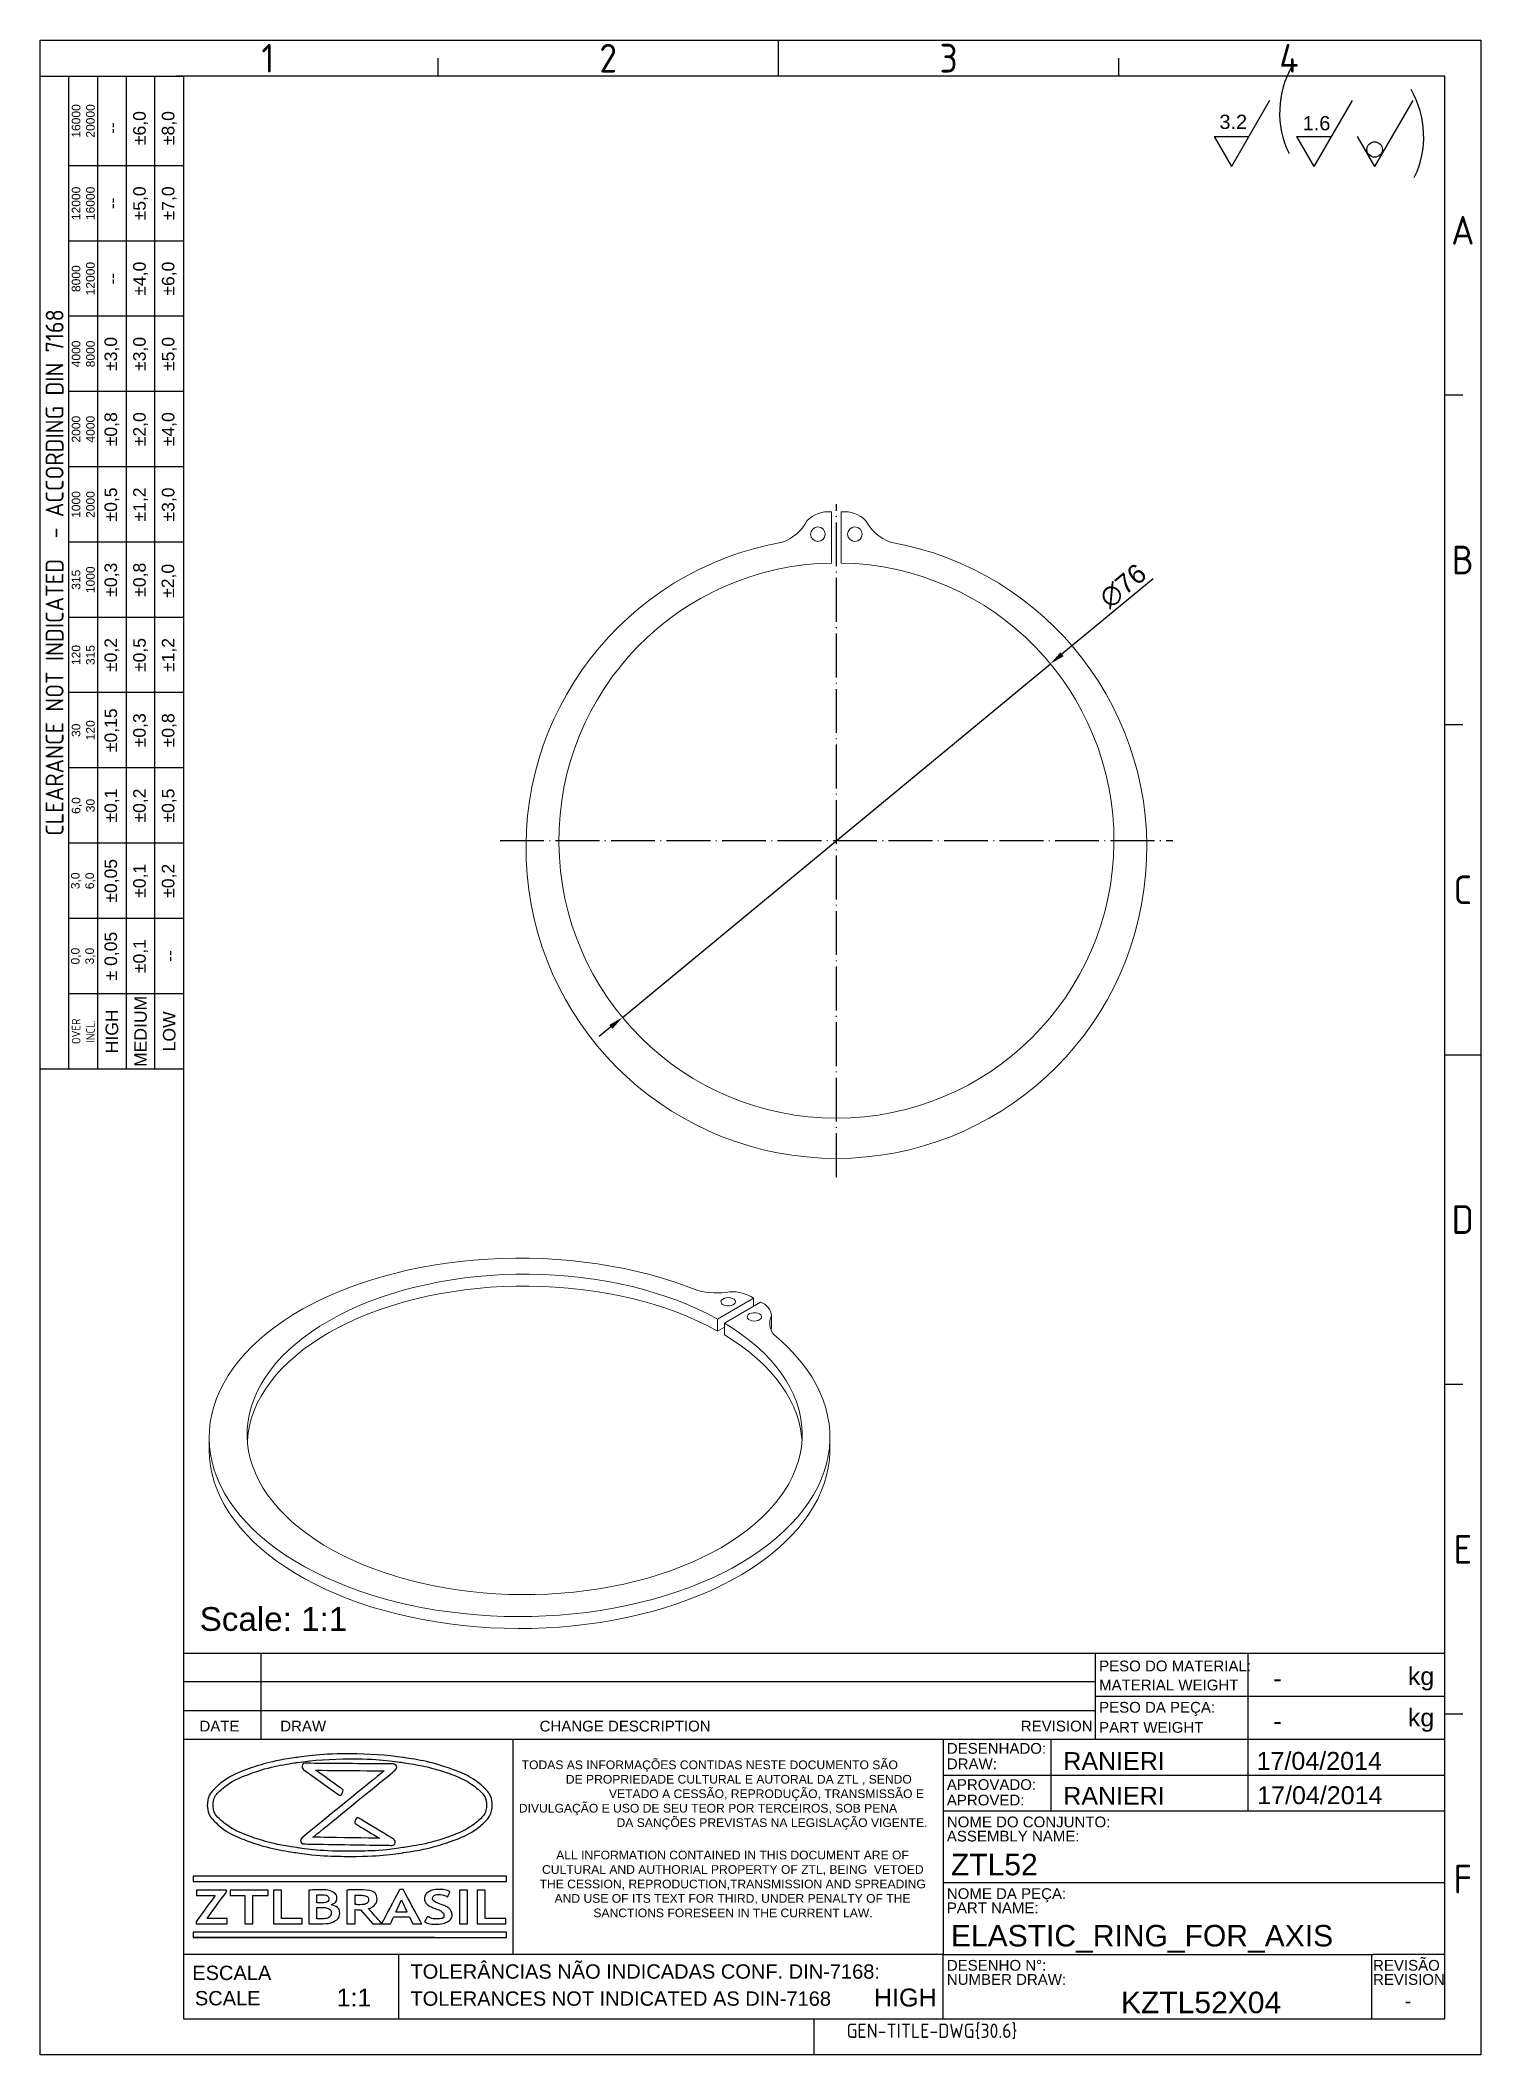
# Model space of a CAD drawing. Header units: millimetres. Extents: x 4337 to 4534, y 1258 to 1534.
import ezdxf
from ezdxf.enums import TextEntityAlignment as Align

# ---------------------------------------------------------------- set-up
doc = ezdxf.new("R2010")
doc.units = ezdxf.units.MM
doc.linetypes.add('ACAD_ISO02W100', pattern=[15, 12, -3])
doc.linetypes.add('ACAD_ISO04W100', pattern=[30, 24, -3, 0, -3])
for name, color, linetype, lineweight in [('AM_4', 1, 'ACAD_ISO04W100', 25), ('AM_5', 5, 'Continuous', 25), ('AM_8', 40, 'ACAD_ISO02W100', 35)]:
    doc.layers.add(name, color=color, linetype=linetype, lineweight=lineweight)
doc.layers.add('Camada 1', color=7, linetype='Continuous')
doc.styles.add('ACISOTS', font='isocp.shx', dxfattribs={"height": 1})
doc.styles.get("Standard").update_dxf_attribs({"font": 'arial.ttf'})
doc.dimstyles.new('ISO-25', dxfattribs={"dimscale": 0.75, "dimtxt": 3.5, "dimasz": 2.75, "dimexe": 1.25, "dimexo": 0.625, "dimtad": 1, "dimtxsty": 'Standard', "dimcen": 2.5, "dimadec": 0, "dimazin": 0, "dimtfac": 1, "dimtmove": 0, "dimatfit": 3, "dimfxl": 1, "dimarcsym": 0})

msp = doc.modelspace()

# ---------------------------------------------------------------- texts
at = {"color": 135, "lineweight": 25, "style": 'ACISOTS'}
for s, p in [('1', (4367.781, 1531.393)), ('2', (4414.389, 1531.393)), ('3', (4460.997, 1531.393)), ('4', (4507.606, 1531.393)), ('A', (4531.4, 1507.843)), ('B', (4531.4, 1462.707)), ('C', (4531.4, 1417.571)), ('D', (4531.4, 1372.434)), ('E', (4531.4, 1327.298)), ('F', (4531.4, 1282.161))]:
    msp.add_text(s, height=3.925, dxfattribs=at).set_placement(p, align=Align.MIDDLE)
for s, height, p in [('PESO DO MATERIAL:', 1.47184, (4481.604, 1310.595)), ('kg', 2.4531, (4523.877, 1308.714)), ('MATERIAL WEIGHT', 1.47184, (4481.604, 1307.988)), ('PESO DA PEÇA:', 1.47184, (4481.604, 1304.938)), ('kg', 2.4531, (4523.877, 1303.054)), ('DATE', 1.4718, (4358.425, 1302.364)), ('DRAW', 1.4718, (4369.482, 1302.364)), ('CHANGE DESCRIPTION', 1.47184, (4404.996, 1302.364)), ('REVISION', 1.4718, (4470.884, 1302.364)), ('PART WEIGHT', 1.47184, (4481.604, 1302.192)), ('DESENHADO:', 1.4718, (4460.755, 1299.314)), ('DRAW:', 1.4718, (4460.755, 1297.196)), ('APROVADO:', 1.4718, (4460.755, 1294.357)), ('APROVED:', 1.4718, (4460.755, 1292.24)), ('NOME DO CONJUNTO:', 1.47184, (4460.755, 1289.245)), ('ASSEMBLY NAME:', 1.47184, (4460.755, 1287.307)), ('NOME DA PEÇA:', 1.47184, (4460.755, 1279.432)), ('PART NAME:', 1.4718, (4460.755, 1277.494)), ('DESENHO N%%d:', 1.47184, (4460.755, 1269.62)), ('REVISÃO', 1.4718, (4519.112, 1269.62)), ('ESCALA', 1.9625, (4357.441, 1268.343)), ('TOLERÂNCIAS NÃO INDICADAS CONF. DIN-7168:', 1.96246, (4387.313, 1268.526)), ('NUMBER DRAW:', 1.47184, (4460.755, 1267.682)), ('REVISION', 1.4718, (4519.112, 1267.682)), ('SCALE', 1.9625, (4357.795, 1264.876)), ('TOLERANCES NOT INDICATED AS DIN-7168', 1.96246, (4387.313, 1264.822))]:
    msp.add_text(s, height=height).set_placement(p)
at = {"color": 135, "lineweight": 25, "attachment_point": 5, "rotation": 90}
for s, insert, char_height, width in [('16000\\P20000', (4342.514, 1522.807), 1.1775, 12.26534), ('--', (4346.439, 1521.826), 1.7171, 10.30289), ('±6,0', (4350.364, 1521.826), 1.7171, 10.30289), ('±8,0', (4354.289, 1521.826), 1.7171, 10.30289), ('12000\\P16000', (4342.514, 1511.523), 1.1775, 10.30289), ('±5,0', (4350.364, 1511.523), 1.7171, 10.30289), ('±7,0', (4354.289, 1511.523), 1.7171, 10.30289), ('--', (4346.439, 1511.523), 1.7171, 10.30289), ('8000\\P12000', (4342.514, 1501.22), 1.1775, 10.30289), ('±4,0', (4350.364, 1501.22), 1.7171, 10.30289), ('±6,0', (4354.289, 1501.22), 1.7171, 10.30289), ('--', (4346.439, 1501.22), 1.7171, 10.30289), ('{\\Fisocp.shx|c0;CLEARANCE NOT INDICATED  - ACCORDING DIN 7168}', (4338.589, 1460.99), 2.45307, 135.90001), ('4000\\P8000', (4342.514, 1490.917), 1.1775, 10.30289), ('±3,0', (4346.439, 1490.917), 1.7171, 10.30289), ('±3,0', (4350.364, 1490.917), 1.7171, 10.30289), ('±5,0', (4354.289, 1490.917), 1.7171, 10.30289), ('2000\\P4000', (4342.514, 1480.614), 1.1775, 10.30289), ('±0,8', (4346.439, 1480.614), 1.7171, 10.30289), ('±2,0', (4350.364, 1480.614), 1.7171, 10.30289), ('±4,0', (4354.289, 1480.614), 1.7171, 10.30289), ('±0,5', (4346.439, 1470.311), 1.7171, 10.30289), ('±1,2', (4350.364, 1470.311), 1.7171, 10.30289), ('±3,0', (4354.289, 1470.311), 1.7171, 10.30289), ('1000\\P2000', (4342.514, 1470.311), 1.1775, 10.30289), ('315\\P1000', (4342.514, 1460.009), 1.1775, 10.30289), ('±0,3', (4346.439, 1460.009), 1.7171, 10.30289), ('±0,8', (4350.364, 1460.009), 1.7171, 10.30289), ('±2,0', (4354.256, 1459.854), 1.7171, 10.30289), ('120\\P315', (4342.514, 1449.706), 1.1775, 10.30289), ('±0,2', (4346.439, 1449.706), 1.7171, 10.30289), ('±0,5', (4350.364, 1449.706), 1.7171, 10.30289), ('±1,2', (4354.289, 1449.706), 1.7171, 10.30289), ('±0,15', (4346.439, 1439.403), 1.7171, 10.30289), ('30\\P120', (4342.514, 1439.403), 1.1775, 10.30289), ('±0,3', (4350.364, 1439.403), 1.7171, 10.30289), ('±0,8', (4354.289, 1439.403), 1.7171, 10.30289), ('±0,1', (4346.439, 1429.1), 1.7171, 10.30289), ('±0,2', (4350.364, 1429.1), 1.7171, 10.30289), ('±0,5', (4354.289, 1429.1), 1.7171, 10.30289), ('6,0\\P30', (4342.514, 1429.1), 1.1775, 10.30289), ('±0,05', (4346.439, 1418.797), 1.7171, 10.30289), ('±0,1', (4350.364, 1418.797), 1.7171, 10.30289), ('±0,2', (4354.289, 1418.797), 1.7171, 10.30289), ('3,0\\P6,0', (4342.514, 1418.797), 1.1775, 10.30289), ('± 0,05', (4346.439, 1408.494), 1.7171, 10.30289), ('0,0\\P3,0', (4342.514, 1408.494), 1.1775, 10.30289), ('\\pt4.79529;±0,1', (4350.364, 1408.494), 1.71715, 10.30289), ('--', (4354.289, 1408.494), 1.7171, 10.30289), ('HIGH', (4346.439, 1398.191), 1.7171, 10.30289), ('MEDIUM', (4350.364, 1398.191), 1.7171, 10.30289), ('LOW', (4354.289, 1398.191), 1.7171, 10.30289), ('{\\Fisocp.shx|c0;OVER\\PINCL.}', (4342.514, 1398.191), 1.17747, 10.30289)]:
    msp.add_mtext(s, dxfattribs=dict(at, insert=insert, char_height=char_height, width=width))
at = {"ltscale": 0.25, "insert": (4358.457, 1319.386), "char_height": 3.25, "attachment_point": 1}
msp.add_mtext_dynamic_manual_height_columns('Scale: 1:1', width=26.74894, gutter_width=12.5, heights=[0], dxfattribs=at)
at = {"linetype": 'Continuous', "char_height": 1.18729, "attachment_point": 1}
for s, width, gutter_width, heights, insert in [('\\pi1.3835;TODAS AS INFORMAÇÕES CONTIDAS NESTE DOCUMENTO SÃO \\P\\pi7.4287;DE PROPRIEDADE CULTURAL E AUTORAL DA ZTL , SENDO \\P\\pi13.334;VETADO A CESSÃO, REPRODUÇÃO, TRANSMISSÃO E \\P\\pi0.99825;DIVULGAÇÃO E USO DE SEU TEOR POR TERCEIROS, SOB PENA \\P\\pi14.37;DA SANÇÕES PREVISTAS NA LEGISLAÇÃO VIGENTE.', 57.54943, 0, [13.028], (4401.157, 1298.395)), ('\\pi2.5421;ALL INFORMATION CONTAINED IN THIS DOCUMENT ARE OF \\P\\pi0.60571;CULTURAL AND AUTHORIAL PROPERTY OF ZTL, BEING  VETOED \\P\\pi0.27001;THE CESSION, REPRODUCTION,TRANSMISSION AND SPREADING \\P\\pi2.3178;AND USE OF ITS TEXT FOR THIRD, UNDER PENALTY OF THE \\P\\pi7.6351;SANCTIONS FORESEEN IN THE CURRENT LAW.', 53.29567, 12.5, [0], (4404.722, 1286.044))]:
    msp.add_mtext_dynamic_manual_height_columns(s, width=width, gutter_width=gutter_width, heights=heights, dxfattribs=dict(at, insert=insert))
for p in [(4505.458, 1309.662), (4505.458, 1303.824)]:
    msp.add_attdef('-', text='', height=2.453).set_placement(p, align=Align.MIDDLE_LEFT)
for tag, p, height in [('RANIERI', (4476.7, 1297.081), 2.453), ('17/04/2014', (4503.17, 1297.109), 2.453), ('RANIERI', (4476.698, 1292.333), 2.453), ('17/04/2014', (4503.248, 1292.415), 2.453), ('ZTL52', (4461.31, 1282.676), 2.944), ('ELASTIC_RING_FOR_AXIS', (4461.31, 1272.938), 2.944), ('KZTL52X04', (4484.591, 1263.805), 2.944)]:
    msp.add_attdef(tag, p, '', height=height)
for tag, height, p in [('1:1', 2.453, (4379.581, 1265.949)), ('HIGH', 2.453, (4455.069, 1265.949)), ('-', 1.919, (4523.902, 1265.47))]:
    msp.add_attdef(tag, text='', height=height).set_placement(p, align=Align.MIDDLE_CENTER)
at = {"color": 135, "style": 'ACISOTS'}
msp.add_attdef('GEN-TITLE-DWG{30.6}', (4447.018, 1260.423), '', height=1.962, dxfattribs=at)
at = {"layer": 'AM_5', "char_height": 1.9519, "attachment_point": 1}
for s, insert in [('3.2', (4498.076, 1523.661)), ('1.6', (4509.476, 1523.473))]:
    msp.add_mtext_dynamic_manual_height_columns(s, width=18.23779, gutter_width=12.5, heights=[0], dxfattribs=dict(at, insert=insert))

# ---------------------------------------------------------------- blocks, each defined once
blk = doc.blocks.new('*D110')
at = {"layer": 'AM_5', "color": 0, "lineweight": -2, "ltscale": 0.25, "transparency": 16777216}
for p, q in [((4488.99, 1460.11), (4476.52, 1449.81)), ((4416.33, 1400.1), (4474.93, 1448.5)), ((4414.74, 1398.79), (4413.15, 1397.48))]:
    blk.add_line(p, q, dxfattribs=at)
at = {"layer": 'AM_5', "color": 0, "ltscale": 0.25, "transparency": 16777216}
for points in [[(4476.3, 1450.08), (4476.74, 1449.55), (4474.93, 1448.5)], [(4414.52, 1399.06), (4414.96, 1398.53), (4416.33, 1400.1)]]:
    blk.add_solid(points, dxfattribs=at)
at = {"layer": 'Defpoints', "color": 0, "ltscale": 0.25, "transparency": 16777216}
for p in [(4474.93, 1448.5), (4416.33, 1400.1)]:
    blk.add_point(p, dxfattribs=at)
at = {"layer": 'AM_5', "color": 0, "ltscale": 0.25, "transparency": 16777216, "insert": (4484.88, 1459.16), "char_height": 2.625, "attachment_point": 5, "rotation": 39.552}
blk.add_mtext('∅76', dxfattribs=at)

# ---------------------------------------------------------------- dimensions: what is measured, and where the dimension line sits
at = {"layer": 'AM_5', "ltscale": 0.25}
dim = msp.add_diameter_dim_2p(p1=(4416.333, 1400.104), p2=(4474.932, 1448.499), dimstyle='ISO-25', dxfattribs=at)
dim.commit()
dim.dimension.update_dxf_attribs({"geometry": '*D110', "text_midpoint": (4486.077, 1457.704), "dimtype": 163})

# ---------------------------------------------------------------- linework, layer by layer
at = {"color": 135, "lineweight": 25}
for p, q in [((4336.627, 1258.121), (4336.627, 1533.846)), ((4336.627, 1533.846), (4533.853, 1533.846)), ((4437.693, 1528.94), (4437.693, 1533.846)), ((4533.853, 1533.846), (4533.853, 1258.121)), ((4391.085, 1528.94), (4391.085, 1531.393)), ((4484.301, 1528.94), (4484.301, 1531.393)), ((4340.552, 1393.04), (4340.552, 1528.94)), ((4344.476, 1528.94), (4344.476, 1393.04)), ((4348.401, 1528.94), (4348.401, 1393.04)), ((4352.326, 1393.04), (4352.326, 1528.94)), ((4356.251, 1516.674), (4340.552, 1516.674)), ((4356.251, 1506.372), (4340.552, 1506.372)), ((4356.251, 1496.069), (4340.552, 1496.069)), ((4356.251, 1485.766), (4340.552, 1485.766)), ((4531.4, 1485.275), (4528.947, 1485.275)), ((4356.251, 1475.463), (4340.552, 1475.463)), ((4356.251, 1465.16), (4340.552, 1465.16)), ((4356.251, 1454.857), (4340.552, 1454.857)), ((4356.251, 1444.554), (4340.552, 1444.554)), ((4531.4, 1440.139), (4528.947, 1440.139)), ((4356.251, 1434.251), (4340.552, 1434.251)), ((4356.251, 1423.948), (4340.552, 1423.948)), ((4356.251, 1413.646), (4340.552, 1413.646)), ((4356.251, 1403.343), (4340.552, 1403.343)), ((4528.947, 1395.002), (4533.853, 1395.002)), ((4531.4, 1349.866), (4528.947, 1349.866)), ((4531.4, 1304.729), (4528.947, 1304.729)), ((4442.599, 1258.121), (4442.599, 1263.027)), ((4533.853, 1258.121), (4336.627, 1258.121))]:
    msp.add_line(p, q, dxfattribs=at)
for p, q in [((4528.947, 1528.94), (4355.27, 1528.94)), ((4356.251, 1528.94), (4356.251, 1263.027)), ((4528.947, 1263.027), (4528.947, 1528.94)), ((4356.251, 1313.07), (4528.947, 1313.07)), ((4356.251, 1313.07), (4356.251, 1263.027)), ((4356.251, 1313.07), (4481.11, 1313.07)), ((4366.852, 1301.295), (4366.852, 1313.07)), ((4481.11, 1301.295), (4481.11, 1313.07)), ((4501.963, 1313.07), (4501.963, 1307.182)), ((4528.947, 1263.027), (4528.947, 1313.07)), ((4481.11, 1309.145), (4356.251, 1309.145)), ((4481.11, 1307.182), (4528.947, 1307.182)), ((4501.963, 1307.182), (4501.963, 1301.295)), ((4356.251, 1305.22), (4481.11, 1305.22)), ((4356.251, 1301.295), (4460.261, 1301.295)), ((4401.322, 1301.295), (4401.322, 1271.858)), ((4460.261, 1301.295), (4460.261, 1282.652)), ((4460.261, 1301.295), (4528.947, 1301.295)), ((4474.98, 1301.295), (4474.98, 1291.483)), ((4501.963, 1301.295), (4501.963, 1291.483)), ((4460.261, 1296.389), (4528.947, 1296.389)), ((4460.261, 1291.483), (4528.947, 1291.483)), ((4460.261, 1282.652), (4460.261, 1271.858)), ((4460.261, 1281.67), (4528.947, 1281.67)), ((4460.261, 1271.858), (4356.251, 1271.858)), ((4385.688, 1271.858), (4385.688, 1263.027)), ((4460.261, 1263.027), (4460.261, 1271.858)), ((4460.261, 1271.858), (4519.135, 1271.858)), ((4518.893, 1271.858), (4518.893, 1263.027)), ((4528.947, 1271.858), (4519.135, 1271.858)), ((4356.251, 1263.027), (4528.947, 1263.027)), ((4356.251, 1263.027), (4528.947, 1263.027))]:
    msp.add_line(p, q)
at = {"color": 7, "linetype": 'Continuous', "lineweight": 15}
for p, q in [((4444.966, 1462.296), (4444.966, 1469.296)), ((4446.299, 1469.296), (4446.299, 1462.296)), ((4429.346, 1358.81), (4434.296, 1361.667)), ((4435.239, 1361.123), (4430.289, 1358.266)), ((4434.296, 1361.667), (4434.296, 1360.579)), ((4429.346, 1358.81), (4429.346, 1357.177)), ((4429.346, 1357.177), (4430.289, 1357.721)), ((4430.289, 1358.266), (4430.289, 1356.633)), ((4436.65, 1357.374), (4436.764, 1357.616)), ((4436.764, 1359.249), (4436.764, 1357.616)), ((4436.764, 1357.616), (4436.765, 1357.666)), ((4436.765, 1357.666), (4436.765, 1359.299)), ((4359.744, 1342.62), (4359.744, 1340.987)), ((4444.744, 1340.987), (4444.744, 1342.62))]:
    msp.add_line(p, q, dxfattribs=at)
at = {"color": 135, "lineweight": 25}
msp.add_lwpolyline([(4356.251, 1528.94), (4356.251, 1393.04), (4336.627, 1393.04), (4336.627, 1528.94)], close=True, dxfattribs=at)
at = {"color": 7, "linetype": 'Continuous', "lineweight": 15, "flags": 128}
for points in [[(4426.637, 1362.712), (4425.06, 1363.32), (4423.438, 1363.887), (4421.774, 1364.411), (4420.07, 1364.893), (4418.331, 1365.33), (4416.561, 1365.721), (4414.761, 1366.067), (4412.937, 1366.366), (4411.091, 1366.618), (4409.228, 1366.822), (4407.351, 1366.977), (4405.464, 1367.085), (4403.57, 1367.143), (4401.674, 1367.153), (4399.779, 1367.114), (4397.889, 1367.026), (4396.007, 1366.889), (4394.138, 1366.705), (4392.285, 1366.472), (4390.452, 1366.192), (4388.642, 1365.865), (4386.859, 1365.491), (4385.107, 1365.072), (4383.389, 1364.608), (4381.709, 1364.101), (4380.07, 1363.551), (4378.474, 1362.959), (4376.926, 1362.326), (4375.429, 1361.655), (4373.985, 1360.945), (4372.597, 1360.199), (4371.268, 1359.418), (4370, 1358.604), (4368.797, 1357.758), (4367.661, 1356.881), (4366.593, 1355.976), (4365.597, 1355.045), (4364.673, 1354.089), (4363.824, 1353.11), (4363.052, 1352.11), (4362.358, 1351.091), (4361.743, 1350.056), (4361.209, 1349.005), (4360.756, 1347.942), (4360.386, 1346.868), (4360.1, 1345.786), (4359.897, 1344.698), (4359.779, 1343.605), (4359.745, 1342.511), (4359.796, 1341.416), (4359.931, 1340.324), (4360.15, 1339.237), (4360.454, 1338.156), (4360.84, 1337.084), (4361.309, 1336.024), (4361.86, 1334.976), (4362.491, 1333.944), (4363.201, 1332.929), (4363.989, 1331.933), (4364.853, 1330.958), (4365.791, 1330.007), (4366.802, 1329.081), (4367.883, 1328.181), (4369.033, 1327.311), (4370.25, 1326.471), (4371.529, 1325.663), (4372.87, 1324.889), (4374.27, 1324.15), (4375.725, 1323.448), (4377.233, 1322.784), (4378.79, 1322.16), (4380.395, 1321.576), (4382.043, 1321.035), (4383.731, 1320.536), (4385.456, 1320.081), (4387.214, 1319.671), (4389.003, 1319.307), (4390.817, 1318.989), (4392.655, 1318.718), (4394.511, 1318.495), (4396.383, 1318.32), (4398.267, 1318.193), (4400.158, 1318.115), (4402.054, 1318.086), (4403.95, 1318.105), (4405.843, 1318.174), (4407.728, 1318.291), (4409.603, 1318.456), (4411.463, 1318.67), (4413.305, 1318.931), (4415.124, 1319.239), (4416.918, 1319.594), (4418.683, 1319.995), (4420.415, 1320.441), (4422.111, 1320.931), (4423.767, 1321.464), (4425.38, 1322.04), (4426.948, 1322.656), (4428.466, 1323.312), (4429.932, 1324.006), (4431.342, 1324.738), (4432.695, 1325.505), (4433.988, 1326.306), (4435.217, 1327.14), (4436.38, 1328.005), (4437.475, 1328.898), (4438.501, 1329.819), (4439.454, 1330.766), (4440.333, 1331.736), (4441.136, 1332.727), (4441.862, 1333.739), (4442.509, 1334.768), (4443.075, 1335.813), (4443.561, 1336.871), (4443.964, 1337.941), (4444.284, 1339.02), (4444.521, 1340.106), (4444.673, 1341.197), (4444.741, 1342.291), (4444.724, 1343.386), (4444.622, 1344.479), (4444.436, 1345.568), (4444.167, 1346.652), (4443.813, 1347.728), (4443.377, 1348.793), (4442.859, 1349.846), (4442.261, 1350.885), (4441.582, 1351.907), (4440.825, 1352.911), (4439.992, 1353.894), (4439.083, 1354.855), (4438.101, 1355.792), (4437.047, 1356.702)], [(4430.289, 1358.266), (4431.498, 1357.508), (4432.644, 1356.718), (4433.725, 1355.898), (4434.738, 1355.049), (4435.681, 1354.174), (4436.552, 1353.275), (4437.348, 1352.353), (4438.069, 1351.41), (4438.712, 1350.449), (4439.276, 1349.471), (4439.76, 1348.479), (4440.163, 1347.475), (4440.483, 1346.462), (4440.721, 1345.44), (4440.876, 1344.414), (4440.946, 1343.384), (4440.933, 1342.354), (4440.837, 1341.325), (4440.656, 1340.299), (4440.393, 1339.28), (4440.046, 1338.269), (4439.618, 1337.269), (4439.109, 1336.281), (4438.521, 1335.309), (4437.853, 1334.353), (4437.109, 1333.416), (4436.289, 1332.501), (4435.396, 1331.609), (4434.431, 1330.742), (4433.397, 1329.902), (4432.296, 1329.091), (4431.13, 1328.311), (4429.901, 1327.563), (4428.613, 1326.849), (4427.269, 1326.172), (4425.871, 1325.531), (4424.422, 1324.929), (4422.926, 1324.367), (4421.386, 1323.846), (4419.805, 1323.367), (4418.187, 1322.932), (4416.536, 1322.541), (4414.854, 1322.196), (4413.146, 1321.896), (4411.416, 1321.643), (4409.667, 1321.437), (4407.903, 1321.279), (4406.128, 1321.168), (4404.346, 1321.106), (4402.562, 1321.093), (4400.778, 1321.128), (4398.998, 1321.211), (4397.228, 1321.342), (4395.47, 1321.521), (4393.729, 1321.748), (4392.008, 1322.021), (4390.311, 1322.341), (4388.642, 1322.706), (4387.005, 1323.117), (4385.402, 1323.571), (4383.839, 1324.068), (4382.318, 1324.607), (4380.842, 1325.187), (4379.415, 1325.806), (4378.04, 1326.463), (4376.72, 1327.157), (4375.458, 1327.885), (4374.256, 1328.647), (4373.118, 1329.441), (4372.046, 1330.265), (4371.041, 1331.117), (4370.108, 1331.995), (4369.246, 1332.898), (4368.459, 1333.823), (4367.749, 1334.768), (4367.115, 1335.731), (4366.561, 1336.711), (4366.088, 1337.704), (4365.695, 1338.71), (4365.385, 1339.724), (4365.158, 1340.747), (4365.014, 1341.774), (4364.953, 1342.804), (4364.977, 1343.834), (4365.084, 1344.862), (4365.275, 1345.887), (4365.55, 1346.905), (4365.906, 1347.915), (4366.345, 1348.914), (4366.864, 1349.9), (4367.462, 1350.871), (4368.14, 1351.824), (4368.893, 1352.758), (4369.722, 1353.671), (4370.625, 1354.56), (4371.599, 1355.423), (4372.641, 1356.26), (4373.751, 1357.067), (4374.925, 1357.843), (4376.161, 1358.586), (4377.457, 1359.295), (4378.808, 1359.969), (4380.213, 1360.605), (4381.667, 1361.202), (4383.169, 1361.759), (4384.715, 1362.274), (4386.3, 1362.747), (4387.923, 1363.177), (4389.578, 1363.562), (4391.264, 1363.902), (4392.974, 1364.196), (4394.707, 1364.443), (4396.458, 1364.643), (4398.224, 1364.795), (4400, 1364.899), (4401.782, 1364.955), (4403.567, 1364.963), (4405.351, 1364.922), (4407.129, 1364.833), (4408.898, 1364.695), (4410.654, 1364.51), (4412.393, 1364.278), (4414.111, 1363.998), (4415.805, 1363.673), (4417.47, 1363.301), (4419.103, 1362.885), (4420.7, 1362.426), (4422.259, 1361.923), (4423.774, 1361.379), (4425.244, 1360.794), (4426.665, 1360.17), (4428.033, 1359.508), (4429.346, 1358.81)], [(4364.978, 1342.212), (4365.084, 1343.229), (4365.275, 1344.254), (4365.55, 1345.272), (4365.906, 1346.282), (4366.345, 1347.281), (4366.864, 1348.267), (4367.462, 1349.237), (4368.14, 1350.191), (4368.893, 1351.125), (4369.722, 1352.038), (4370.625, 1352.927), (4371.599, 1353.79), (4372.641, 1354.627), (4373.751, 1355.434), (4374.925, 1356.21), (4376.161, 1356.953), (4377.457, 1357.662), (4378.808, 1358.336), (4380.213, 1358.971), (4381.667, 1359.569), (4383.169, 1360.125), (4384.715, 1360.641), (4386.3, 1361.114), (4387.923, 1361.544), (4389.578, 1361.929), (4391.264, 1362.269), (4392.974, 1362.563), (4394.707, 1362.81), (4396.458, 1363.01), (4398.224, 1363.162), (4400, 1363.266), (4401.782, 1363.322), (4403.567, 1363.33), (4405.351, 1363.289), (4407.129, 1363.199), (4408.898, 1363.062), (4410.654, 1362.877), (4412.393, 1362.645), (4414.111, 1362.365), (4415.805, 1362.039), (4417.47, 1361.668), (4419.103, 1361.252), (4420.7, 1360.792), (4422.259, 1360.29), (4423.774, 1359.746), (4425.244, 1359.161), (4426.665, 1358.537), (4428.033, 1357.875), (4429.346, 1357.177)], [(4430.116, 1360.778), (4430.355, 1360.676), (4430.635, 1360.619), (4430.931, 1360.613), (4431.218, 1360.657), (4431.469, 1360.748), (4431.663, 1360.878), (4431.782, 1361.035), (4431.815, 1361.206), (4431.76, 1361.374), (4431.621, 1361.525), (4431.411, 1361.646), (4431.149, 1361.727), (4430.857, 1361.758), (4430.562, 1361.739), (4430.29, 1361.671), (4430.065, 1361.559), (4429.907, 1361.414), (4429.83, 1361.248), (4429.842, 1361.077), (4429.94, 1360.915), (4430.116, 1360.778)], [(4435.105, 1359.523), (4434.866, 1359.625), (4434.586, 1359.681), (4434.29, 1359.688), (4434.003, 1359.643), (4433.752, 1359.552), (4433.558, 1359.422), (4433.439, 1359.265), (4433.406, 1359.095), (4433.461, 1358.927), (4433.6, 1358.775), (4433.81, 1358.654), (4434.072, 1358.574), (4434.364, 1358.542), (4434.659, 1358.561), (4434.931, 1358.63), (4435.156, 1358.742), (4435.314, 1358.887), (4435.39, 1359.052), (4435.379, 1359.224), (4435.281, 1359.385), (4435.105, 1359.523)], [(4430.289, 1356.633), (4431.498, 1355.875), (4432.644, 1355.085), (4433.725, 1354.265), (4434.738, 1353.416), (4435.681, 1352.541), (4436.552, 1351.642), (4437.348, 1350.72), (4438.069, 1349.777), (4438.712, 1348.816), (4439.276, 1347.838), (4439.76, 1346.846), (4440.163, 1345.842), (4440.483, 1344.828), (4440.721, 1343.807), (4440.876, 1342.781), (4440.925, 1342.212)], [(4359.744, 1340.987), (4359.745, 1340.878), (4359.796, 1339.783), (4359.931, 1338.691), (4360.15, 1337.604), (4360.454, 1336.523), (4360.84, 1335.451), (4361.309, 1334.391), (4361.86, 1333.343), (4362.491, 1332.311), (4363.201, 1331.296), (4363.989, 1330.3), (4364.853, 1329.325), (4365.791, 1328.374), (4366.802, 1327.448), (4367.883, 1326.548), (4369.033, 1325.678), (4370.25, 1324.838), (4371.529, 1324.03), (4372.87, 1323.256), (4374.27, 1322.517), (4375.725, 1321.815), (4377.233, 1321.151), (4378.79, 1320.527), (4380.395, 1319.943), (4382.043, 1319.401), (4383.731, 1318.903), (4385.456, 1318.448), (4387.214, 1318.038), (4389.003, 1317.674), (4390.817, 1317.356), (4392.655, 1317.085), (4394.511, 1316.862), (4396.383, 1316.687), (4398.267, 1316.56), (4400.158, 1316.482), (4402.054, 1316.453), (4403.95, 1316.472), (4405.843, 1316.541), (4407.728, 1316.658), (4409.603, 1316.823), (4411.463, 1317.037), (4413.305, 1317.298), (4415.124, 1317.606), (4416.918, 1317.961), (4418.683, 1318.362), (4420.415, 1318.808), (4422.111, 1319.298), (4423.767, 1319.831), (4425.38, 1320.406), (4426.948, 1321.023), (4428.466, 1321.679), (4429.932, 1322.373), (4431.342, 1323.105), (4432.695, 1323.872), (4433.988, 1324.673), (4435.217, 1325.507), (4436.38, 1326.371), (4437.475, 1327.265), (4438.501, 1328.186), (4439.454, 1329.132), (4440.333, 1330.103), (4441.136, 1331.094), (4441.862, 1332.106), (4442.509, 1333.135), (4443.075, 1334.179), (4443.561, 1335.238), (4443.964, 1336.307), (4444.284, 1337.386), (4444.521, 1338.473), (4444.673, 1339.564), (4444.741, 1340.658), (4444.744, 1340.987)]]:
    msp.add_lwpolyline(points, dxfattribs=at)
at = {"color": 7, "linetype": 'Continuous', "lineweight": 15}
for centre in [(4443.1, 1466.246), (4448.165, 1466.246)]:
    msp.add_circle(centre, 0.996, dxfattribs=at)
for centre, radius, start, end in [((4436.092, 1470.986), 6.221, 290.50916, 332.13218), ((4444.506, 1465.287), 4.035, 83.44974, 136.23489), ((4446.76, 1465.287), 4.035, 43.76511, 96.55026), ((4455.173, 1470.986), 6.221, 207.86782, 249.49084), ((4445.633, 1423.302), 42.5, 99.9741, 80.0259), ((4445.633, 1424.302), 38, 91.00524, 88.99476), ((4429.222, 1372.848), 10.46, 255.6924, 280.05564), ((4431.289, 1357.006), 5.547, 57.17525, 92.4849), ((4434.584, 1359.033), 2.19, 5.65205, 72.60932), ((4438.744, 1358.18), 2.25, 151.64922, 221.06287)]:
    msp.add_arc(centre, radius, start, end, dxfattribs=at)
at = {"layer": 'AM_4', "ltscale": 0.25}
for p, q in [((4445.633, 1378.25), (4445.633, 1470.354)), ((4399.581, 1424.302), (4491.684, 1424.302))]:
    msp.add_line(p, q, dxfattribs=at)
at = {"layer": 'AM_5'}
for p, q in [((4504.932, 1525.608), (4499.715, 1516.572)), ((4516.23, 1525.608), (4511.013, 1516.572)), ((4524.538, 1525.608), (4519.321, 1516.572)), ((4497.343, 1520.679), (4502.086, 1520.679)), ((4497.343, 1520.679), (4499.715, 1516.572)), ((4508.642, 1520.679), (4513.385, 1520.679)), ((4508.642, 1520.679), (4511.013, 1516.572)), ((4516.95, 1520.679), (4519.321, 1516.572))]:
    msp.add_line(p, q, dxfattribs=at)
msp.add_circle((4519.33, 1518.899), 1.052, dxfattribs=at)
for centre, start, end in [((4519.087, 1523.941), 149.81687, 205.95777), ((4513.275, 1520.67), 334.04223, 30.18313)]:
    msp.add_arc(centre, 12.771, start, end, dxfattribs=at)
at = {"layer": 'AM_8', "color": 0, "linetype": 'Continuous'}
msp.add_line((4357.551, 1274.154), (4390.623, 1274.154), dxfattribs=at)
at = {"layer": 'Camada 1'}
for points, knots in [([(4379.008, 1299.307), (4381.612, 1299.307), (4384.101, 1299.125), (4386.375, 1298.795), (4386.375, 1298.795), (4388.738, 1298.452), (4390.869, 1297.949), (4392.657, 1297.325), (4392.657, 1297.325), (4394.492, 1296.684), (4395.973, 1295.911), (4396.985, 1295.046), (4396.985, 1295.046), (4397.97, 1294.204), (4398.515, 1293.273), (4398.515, 1292.288), (4398.515, 1292.288), (4398.515, 1291.303), (4397.97, 1290.371), (4396.985, 1289.529), (4396.985, 1289.529), (4395.973, 1288.664), (4394.492, 1287.891), (4392.657, 1287.251), (4392.657, 1287.251), (4390.869, 1286.627), (4388.738, 1286.123), (4386.375, 1285.78), (4386.375, 1285.78), (4384.101, 1285.45), (4381.612, 1285.268), (4379.008, 1285.268), (4379.008, 1285.268), (4376.403, 1285.268), (4373.914, 1285.45), (4371.64, 1285.78), (4371.64, 1285.78), (4369.277, 1286.123), (4367.146, 1286.627), (4365.358, 1287.251), (4365.358, 1287.251), (4363.523, 1287.891), (4362.043, 1288.664), (4361.03, 1289.529), (4361.03, 1289.529), (4360.045, 1290.371), (4359.5, 1291.303), (4359.5, 1292.288), (4359.5, 1292.288), (4359.5, 1293.273), (4360.045, 1294.204), (4361.03, 1295.046), (4361.03, 1295.046), (4362.043, 1295.911), (4363.523, 1296.684), (4365.358, 1297.325), (4365.358, 1297.325), (4367.146, 1297.949), (4369.277, 1298.452), (4371.64, 1298.795), (4371.64, 1298.795), (4373.914, 1299.125), (4376.403, 1299.307), (4379.008, 1299.307)], [0, 0, 0, 0, 0.0588235, 0.0588235, 0.0588235, 0.0882353, 0.1176471, 0.1176471, 0.1176471, 0.1470588, 0.1764706, 0.1764706, 0.1764706, 0.2058824, 0.2352941, 0.2352941, 0.2352941, 0.2647059, 0.2941176, 0.2941176, 0.2941176, 0.3235294, 0.3529412, 0.3529412, 0.3529412, 0.3823529, 0.4117647, 0.4117647, 0.4117647, 0.4411765, 0.4705882, 0.4705882, 0.4705882, 0.5, 0.5294118, 0.5294118, 0.5294118, 0.5588235, 0.5882353, 0.5882353, 0.5882353, 0.6176471, 0.6470588, 0.6470588, 0.6470588, 0.6764706, 0.7058824, 0.7058824, 0.7058824, 0.7352941, 0.7647059, 0.7647059, 0.7647059, 0.7941176, 0.8235294, 0.8235294, 0.8235294, 0.8529412, 0.8823529, 0.8823529, 0.8823529, 0.9411765, 1, 1, 1, 1]), ([(4379.008, 1298.615), (4376.449, 1298.615), (4374.007, 1298.437), (4371.781, 1298.114), (4371.781, 1298.114), (4369.467, 1297.779), (4367.385, 1297.289), (4365.643, 1296.681), (4365.643, 1296.681), (4363.948, 1296.089), (4362.582, 1295.391), (4361.652, 1294.623), (4361.652, 1294.623), (4360.769, 1293.894), (4360.281, 1293.105), (4360.281, 1292.288), (4360.281, 1292.288), (4360.281, 1291.471), (4360.769, 1290.681), (4361.652, 1289.953), (4361.652, 1289.953), (4362.582, 1289.185), (4363.948, 1288.486), (4365.643, 1287.894), (4365.643, 1287.894), (4367.385, 1287.286), (4369.467, 1286.796), (4371.781, 1286.461), (4371.781, 1286.461), (4374.007, 1286.138), (4376.449, 1285.96), (4379.008, 1285.96), (4379.008, 1285.96), (4381.567, 1285.96), (4384.008, 1286.138), (4386.235, 1286.461), (4386.235, 1286.461), (4388.548, 1286.796), (4390.63, 1287.286), (4392.372, 1287.894), (4392.372, 1287.894), (4394.067, 1288.486), (4395.433, 1289.185), (4396.363, 1289.953), (4396.363, 1289.953), (4397.246, 1290.681), (4397.734, 1291.471), (4397.734, 1292.288), (4397.734, 1292.288), (4397.734, 1293.105), (4397.246, 1293.894), (4396.363, 1294.623), (4396.363, 1294.623), (4395.433, 1295.391), (4394.067, 1296.089), (4392.372, 1296.681), (4392.372, 1296.681), (4390.63, 1297.289), (4388.548, 1297.779), (4386.234, 1298.114), (4386.234, 1298.114), (4384.008, 1298.437), (4381.566, 1298.615), (4379.008, 1298.615)], [0, 0, 0, 0, 0.0588235, 0.0588235, 0.0588235, 0.0882353, 0.1176471, 0.1176471, 0.1176471, 0.1470588, 0.1764706, 0.1764706, 0.1764706, 0.2058824, 0.2352941, 0.2352941, 0.2352941, 0.2647059, 0.2941176, 0.2941176, 0.2941176, 0.3235294, 0.3529412, 0.3529412, 0.3529412, 0.3823529, 0.4117647, 0.4117647, 0.4117647, 0.4411765, 0.4705882, 0.4705882, 0.4705882, 0.5, 0.5294118, 0.5294118, 0.5294118, 0.5588235, 0.5882353, 0.5882353, 0.5882353, 0.6176471, 0.6470588, 0.6470588, 0.6470588, 0.6764706, 0.7058824, 0.7058824, 0.7058824, 0.7352941, 0.7647059, 0.7647059, 0.7647059, 0.7941176, 0.8235294, 0.8235294, 0.8235294, 0.8529412, 0.8823529, 0.8823529, 0.8823529, 0.9411765, 1, 1, 1, 1]), ([(4377.385, 1293.782), (4377.385, 1293.782), (4372.712, 1297.131), (4372.712, 1297.131), (4372.712, 1297.131), (4372.364, 1297.381), (4372.505, 1298.013), (4372.915, 1298.01), (4372.915, 1298.01), (4372.915, 1298.01), (4384.985, 1297.913), (4384.985, 1297.913), (4384.985, 1297.913), (4385.381, 1297.91), (4385.528, 1297.312), (4385.205, 1297.049), (4385.205, 1297.049), (4385.205, 1297.049), (4373.968, 1287.894), (4373.968, 1287.894), (4373.968, 1287.894), (4373.968, 1287.894), (4383.075, 1287.748), (4383.075, 1287.748), (4383.075, 1287.748), (4383.075, 1287.748), (4380.012, 1289.593), (4380.012, 1289.593), (4380.012, 1289.593), (4379.811, 1289.715), (4379.609, 1289.836), (4379.785, 1290.257), (4379.785, 1290.257), (4379.96, 1290.678), (4380.162, 1290.557), (4380.363, 1290.435), (4380.363, 1290.435), (4380.363, 1290.435), (4384.955, 1287.669), (4384.955, 1287.669), (4384.955, 1287.669), (4385.331, 1287.442), (4385.198, 1286.768), (4384.775, 1286.775), (4384.775, 1286.775), (4384.775, 1286.775), (4372.706, 1286.969), (4372.706, 1286.969), (4372.706, 1286.969), (4372.31, 1286.975), (4372.166, 1287.57), (4372.488, 1287.833), (4372.488, 1287.833), (4372.488, 1287.833), (4383.713, 1296.978), (4383.713, 1296.978), (4383.713, 1296.978), (4383.713, 1296.978), (4374.358, 1297.053), (4374.358, 1297.053), (4374.358, 1297.053), (4374.358, 1297.053), (4377.789, 1294.595), (4377.789, 1294.595), (4377.789, 1294.595), (4377.98, 1294.458), (4378.171, 1294.321), (4377.969, 1293.914), (4377.969, 1293.914), (4377.767, 1293.508), (4377.576, 1293.645), (4377.385, 1293.782)], [0, 0, 0, 0, 0.0526316, 0.0526316, 0.0526316, 0.0789474, 0.1052632, 0.1052632, 0.1052632, 0.1315789, 0.1578947, 0.1578947, 0.1578947, 0.1842105, 0.2105263, 0.2105263, 0.2105263, 0.2368421, 0.2631579, 0.2631579, 0.2631579, 0.2894737, 0.3157895, 0.3157895, 0.3157895, 0.3421053, 0.3684211, 0.3684211, 0.3684211, 0.3947368, 0.4210526, 0.4210526, 0.4210526, 0.4473684, 0.4736842, 0.4736842, 0.4736842, 0.5, 0.5263158, 0.5263158, 0.5263158, 0.5526316, 0.5789474, 0.5789474, 0.5789474, 0.6052632, 0.6315789, 0.6315789, 0.6315789, 0.6578947, 0.6842105, 0.6842105, 0.6842105, 0.7105263, 0.7368421, 0.7368421, 0.7368421, 0.7631579, 0.7894737, 0.7894737, 0.7894737, 0.8157895, 0.8421053, 0.8421053, 0.8421053, 0.8684211, 0.8947368, 0.8947368, 0.8947368, 0.9473684, 1, 1, 1, 1]), ([(4357.635, 1282.559), (4357.635, 1282.559), (4400.381, 1282.559), (4400.381, 1282.559), (4400.381, 1282.559), (4400.381, 1282.559), (4400.465, 1282.559), (4400.465, 1282.559), (4400.465, 1282.559), (4400.465, 1282.559), (4400.465, 1282.475), (4400.465, 1282.475), (4400.465, 1282.475), (4400.465, 1282.475), (4400.465, 1281.919), (4400.465, 1281.919), (4400.465, 1281.919), (4400.465, 1281.919), (4400.465, 1281.835), (4400.465, 1281.835), (4400.465, 1281.835), (4400.465, 1281.835), (4400.381, 1281.835), (4400.381, 1281.835), (4400.381, 1281.835), (4400.381, 1281.835), (4357.635, 1281.835), (4357.635, 1281.835), (4357.635, 1281.835), (4357.635, 1281.835), (4357.551, 1281.835), (4357.551, 1281.835), (4357.551, 1281.835), (4357.551, 1281.835), (4357.551, 1281.919), (4357.551, 1281.919), (4357.551, 1281.919), (4357.551, 1281.919), (4357.551, 1282.475), (4357.551, 1282.475), (4357.551, 1282.475), (4357.551, 1282.475), (4357.551, 1282.559), (4357.551, 1282.559), (4357.551, 1282.559), (4357.551, 1282.559), (4357.635, 1282.559), (4357.635, 1282.559)], [0, 0, 0, 0, 0.0769231, 0.0769231, 0.0769231, 0.1153846, 0.1538462, 0.1538462, 0.1538462, 0.1923077, 0.2307692, 0.2307692, 0.2307692, 0.2692308, 0.3076923, 0.3076923, 0.3076923, 0.3461538, 0.3846154, 0.3846154, 0.3846154, 0.4230769, 0.4615385, 0.4615385, 0.4615385, 0.5, 0.5384615, 0.5384615, 0.5384615, 0.5769231, 0.6153846, 0.6153846, 0.6153846, 0.6538462, 0.6923077, 0.6923077, 0.6923077, 0.7307692, 0.7692308, 0.7692308, 0.7692308, 0.8076923, 0.8461538, 0.8461538, 0.8461538, 0.9230769, 1, 1, 1, 1]), ([(4357.976, 1276.053), (4357.976, 1276.053), (4357.976, 1276.317), (4357.976, 1276.317), (4357.976, 1276.317), (4357.976, 1276.317), (4360.591, 1279.934), (4360.591, 1279.934), (4360.591, 1279.934), (4360.591, 1279.934), (4358.02, 1279.934), (4358.02, 1279.934), (4358.02, 1279.934), (4358.02, 1279.934), (4358.02, 1280.661), (4358.02, 1280.661), (4358.02, 1280.661), (4358.02, 1280.661), (4362.107, 1280.661), (4362.107, 1280.661), (4362.107, 1280.661), (4362.107, 1280.661), (4362.107, 1280.396), (4362.107, 1280.396), (4362.107, 1280.396), (4362.107, 1280.396), (4359.484, 1276.78), (4359.484, 1276.78), (4359.484, 1276.78), (4359.484, 1276.78), (4362.201, 1276.78), (4362.201, 1276.78), (4362.201, 1276.78), (4362.201, 1276.78), (4362.201, 1276.053), (4362.201, 1276.053), (4362.201, 1276.053), (4362.201, 1276.053), (4357.976, 1276.053), (4357.976, 1276.053)], [0, 0, 0, 0, 0.0909091, 0.0909091, 0.0909091, 0.1363636, 0.1818182, 0.1818182, 0.1818182, 0.2272727, 0.2727273, 0.2727273, 0.2727273, 0.3181818, 0.3636364, 0.3636364, 0.3636364, 0.4090909, 0.4545455, 0.4545455, 0.4545455, 0.5, 0.5454545, 0.5454545, 0.5454545, 0.5909091, 0.6363636, 0.6363636, 0.6363636, 0.6818182, 0.7272727, 0.7272727, 0.7272727, 0.7727273, 0.8181818, 0.8181818, 0.8181818, 0.9090909, 1, 1, 1, 1]), ([(4365.736, 1279.934), (4365.736, 1279.934), (4365.736, 1276.053), (4365.736, 1276.053), (4365.736, 1276.053), (4365.736, 1276.053), (4364.623, 1276.053), (4364.623, 1276.053), (4364.623, 1276.053), (4364.623, 1276.053), (4364.623, 1279.934), (4364.623, 1279.934), (4364.623, 1279.934), (4364.623, 1279.934), (4362.629, 1279.934), (4362.629, 1279.934), (4362.629, 1279.934), (4362.629, 1279.934), (4362.629, 1280.661), (4362.629, 1280.661), (4362.629, 1280.661), (4362.629, 1280.661), (4367.819, 1280.661), (4367.819, 1280.661), (4367.819, 1280.661), (4367.819, 1280.661), (4367.819, 1279.934), (4367.819, 1279.934), (4367.819, 1279.934), (4367.819, 1279.934), (4365.736, 1279.934), (4365.736, 1279.934)], [0, 0, 0, 0, 0.1111111, 0.1111111, 0.1111111, 0.1666667, 0.2222222, 0.2222222, 0.2222222, 0.2777778, 0.3333333, 0.3333333, 0.3333333, 0.3888889, 0.4444444, 0.4444444, 0.4444444, 0.5, 0.5555556, 0.5555556, 0.5555556, 0.6111111, 0.6666667, 0.6666667, 0.6666667, 0.7222222, 0.7777778, 0.7777778, 0.7777778, 0.8888889, 1, 1, 1, 1]), ([(4368.546, 1276.053), (4368.546, 1276.053), (4368.546, 1280.661), (4368.546, 1280.661), (4368.546, 1280.661), (4368.546, 1280.661), (4369.659, 1280.661), (4369.659, 1280.661), (4369.659, 1280.661), (4369.659, 1280.661), (4369.659, 1276.78), (4369.659, 1276.78), (4369.659, 1276.78), (4369.659, 1276.78), (4372.493, 1276.78), (4372.493, 1276.78), (4372.493, 1276.78), (4372.493, 1276.78), (4372.493, 1276.053), (4372.493, 1276.053), (4372.493, 1276.053), (4372.493, 1276.053), (4368.546, 1276.053), (4368.546, 1276.053)], [0, 0, 0, 0, 0.1428571, 0.1428571, 0.1428571, 0.2142857, 0.2857143, 0.2857143, 0.2857143, 0.3571429, 0.4285714, 0.4285714, 0.4285714, 0.5, 0.5714286, 0.5714286, 0.5714286, 0.6428571, 0.7142857, 0.7142857, 0.7142857, 0.8571429, 1, 1, 1, 1]), ([(4375.308, 1276.053), (4375.308, 1276.053), (4373.39, 1276.053), (4373.39, 1276.053), (4373.39, 1276.053), (4373.39, 1276.053), (4373.39, 1280.657), (4373.39, 1280.657), (4373.39, 1280.657), (4374.236, 1280.686), (4374.828, 1280.701), (4375.166, 1280.701), (4375.166, 1280.701), (4375.818, 1280.701), (4376.326, 1280.599), (4376.693, 1280.394), (4376.693, 1280.394), (4377.06, 1280.19), (4377.242, 1279.898), (4377.242, 1279.52), (4377.242, 1279.52), (4377.242, 1279.155), (4376.979, 1278.866), (4376.455, 1278.654), (4376.455, 1278.654), (4377.234, 1278.455), (4377.624, 1278.044), (4377.624, 1277.421), (4377.624, 1277.421), (4377.624, 1277.002), (4377.407, 1276.67), (4376.978, 1276.423), (4376.978, 1276.423), (4376.547, 1276.177), (4375.99, 1276.053), (4375.308, 1276.053)], [0, 0, 0, 0, 0.1, 0.1, 0.1, 0.15, 0.2, 0.2, 0.2, 0.25, 0.3, 0.3, 0.3, 0.35, 0.4, 0.4, 0.4, 0.45, 0.5, 0.5, 0.5, 0.55, 0.6, 0.6, 0.6, 0.65, 0.7, 0.7, 0.7, 0.75, 0.8, 0.8, 0.8, 0.9, 1, 1, 1, 1]), ([(4374.503, 1280.004), (4374.503, 1280.004), (4374.503, 1278.899), (4374.503, 1278.899), (4374.503, 1278.899), (4374.674, 1278.892), (4374.854, 1278.887), (4375.042, 1278.887), (4375.042, 1278.887), (4375.767, 1278.887), (4376.129, 1279.087), (4376.129, 1279.487), (4376.129, 1279.487), (4376.129, 1279.842), (4375.801, 1280.019), (4375.142, 1280.019), (4375.142, 1280.019), (4374.968, 1280.019), (4374.755, 1280.013), (4374.503, 1280.004)], [0, 0, 0, 0, 0.1666667, 0.1666667, 0.1666667, 0.25, 0.3333333, 0.3333333, 0.3333333, 0.4166667, 0.5, 0.5, 0.5, 0.5833333, 0.6666667, 0.6666667, 0.6666667, 0.8333333, 1, 1, 1, 1]), ([(4382.142, 1276.053), (4382.142, 1276.053), (4380.469, 1277.956), (4380.469, 1277.956), (4380.469, 1277.956), (4380.301, 1277.958), (4380.066, 1277.965), (4379.762, 1277.978), (4379.762, 1277.978), (4379.762, 1277.978), (4379.762, 1276.053), (4379.762, 1276.053), (4379.762, 1276.053), (4379.762, 1276.053), (4378.607, 1276.053), (4378.607, 1276.053), (4378.607, 1276.053), (4378.607, 1276.053), (4378.607, 1280.661), (4378.607, 1280.661), (4378.607, 1280.661), (4378.669, 1280.661), (4378.91, 1280.668), (4379.331, 1280.684), (4379.331, 1280.684), (4379.75, 1280.7), (4380.088, 1280.708), (4380.345, 1280.708), (4380.345, 1280.708), (4381.937, 1280.708), (4382.733, 1280.255), (4382.733, 1279.349), (4382.733, 1279.349), (4382.733, 1279.076), (4382.622, 1278.828), (4382.403, 1278.604), (4382.403, 1278.604), (4382.184, 1278.38), (4381.907, 1278.222), (4381.573, 1278.129), (4381.573, 1278.129), (4381.573, 1278.129), (4383.426, 1276.053), (4383.426, 1276.053), (4383.426, 1276.053), (4383.426, 1276.053), (4382.142, 1276.053), (4382.142, 1276.053)], [0, 0, 0, 0, 0.0769231, 0.0769231, 0.0769231, 0.1153846, 0.1538462, 0.1538462, 0.1538462, 0.1923077, 0.2307692, 0.2307692, 0.2307692, 0.2692308, 0.3076923, 0.3076923, 0.3076923, 0.3461538, 0.3846154, 0.3846154, 0.3846154, 0.4230769, 0.4615385, 0.4615385, 0.4615385, 0.5, 0.5384615, 0.5384615, 0.5384615, 0.5769231, 0.6153846, 0.6153846, 0.6153846, 0.6538462, 0.6923077, 0.6923077, 0.6923077, 0.7307692, 0.7692308, 0.7692308, 0.7692308, 0.8076923, 0.8461538, 0.8461538, 0.8461538, 0.9230769, 1, 1, 1, 1]), ([(4379.762, 1279.95), (4379.762, 1279.95), (4379.762, 1278.67), (4379.762, 1278.67), (4379.762, 1278.67), (4379.968, 1278.658), (4380.126, 1278.651), (4380.234, 1278.651), (4380.234, 1278.651), (4380.698, 1278.651), (4381.039, 1278.699), (4381.254, 1278.796), (4381.254, 1278.796), (4381.47, 1278.893), (4381.578, 1279.079), (4381.578, 1279.359), (4381.578, 1279.359), (4381.578, 1279.585), (4381.462, 1279.744), (4381.23, 1279.833), (4381.23, 1279.833), (4380.999, 1279.923), (4380.636, 1279.968), (4380.139, 1279.968), (4380.139, 1279.968), (4380.019, 1279.968), (4379.893, 1279.963), (4379.762, 1279.95)], [0, 0, 0, 0, 0.125, 0.125, 0.125, 0.1875, 0.25, 0.25, 0.25, 0.3125, 0.375, 0.375, 0.375, 0.4375, 0.5, 0.5, 0.5, 0.5625, 0.625, 0.625, 0.625, 0.6875, 0.75, 0.75, 0.75, 0.875, 1, 1, 1, 1]), ([(4387.62, 1276.053), (4387.62, 1276.053), (4387.162, 1276.987), (4387.162, 1276.987), (4387.162, 1276.987), (4387.162, 1276.987), (4385.014, 1276.987), (4385.014, 1276.987), (4385.014, 1276.987), (4385.014, 1276.987), (4384.577, 1276.053), (4384.577, 1276.053), (4384.577, 1276.053), (4384.577, 1276.053), (4383.341, 1276.053), (4383.341, 1276.053), (4383.341, 1276.053), (4383.341, 1276.053), (4385.84, 1280.724), (4385.84, 1280.724), (4385.84, 1280.724), (4385.84, 1280.724), (4386.328, 1280.724), (4386.328, 1280.724), (4386.328, 1280.724), (4386.328, 1280.724), (4388.848, 1276.053), (4388.848, 1276.053), (4388.848, 1276.053), (4388.848, 1276.053), (4387.62, 1276.053), (4387.62, 1276.053)], [0, 0, 0, 0, 0.1111111, 0.1111111, 0.1111111, 0.1666667, 0.2222222, 0.2222222, 0.2222222, 0.2777778, 0.3333333, 0.3333333, 0.3333333, 0.3888889, 0.4444444, 0.4444444, 0.4444444, 0.5, 0.5555556, 0.5555556, 0.5555556, 0.6111111, 0.6666667, 0.6666667, 0.6666667, 0.7222222, 0.7777778, 0.7777778, 0.7777778, 0.8888889, 1, 1, 1, 1]), ([(4389.212, 1276.308), (4389.212, 1276.308), (4389.624, 1277.041), (4389.624, 1277.041), (4389.624, 1277.041), (4390.062, 1276.815), (4390.494, 1276.702), (4390.919, 1276.702), (4390.919, 1276.702), (4391.574, 1276.702), (4391.9, 1276.869), (4391.9, 1277.204), (4391.9, 1277.204), (4391.9, 1277.362), (4391.822, 1277.511), (4391.669, 1277.654), (4391.669, 1277.654), (4391.516, 1277.797), (4391.197, 1277.957), (4390.716, 1278.134), (4390.716, 1278.134), (4390.236, 1278.311), (4389.912, 1278.457), (4389.745, 1278.571), (4389.745, 1278.571), (4389.578, 1278.686), (4389.45, 1278.821), (4389.359, 1278.979), (4389.359, 1278.979), (4389.27, 1279.135), (4389.225, 1279.309), (4389.225, 1279.5), (4389.225, 1279.5), (4389.225, 1279.857), (4389.403, 1280.152), (4389.758, 1280.387), (4389.758, 1280.387), (4390.113, 1280.622), (4390.569, 1280.739), (4391.126, 1280.739), (4391.126, 1280.739), (4391.85, 1280.739), (4392.382, 1280.639), (4392.722, 1280.44), (4392.722, 1280.44), (4392.722, 1280.44), (4392.383, 1279.736), (4392.383, 1279.736), (4392.383, 1279.736), (4391.993, 1279.941), (4391.58, 1280.044), (4391.147, 1280.044), (4391.147, 1280.044), (4390.89, 1280.044), (4390.692, 1279.994), (4390.55, 1279.895), (4390.55, 1279.895), (4390.408, 1279.795), (4390.338, 1279.666), (4390.338, 1279.507), (4390.338, 1279.507), (4390.338, 1279.243), (4390.735, 1278.968), (4391.532, 1278.682), (4391.532, 1278.682), (4391.951, 1278.532), (4392.253, 1278.392), (4392.439, 1278.266), (4392.439, 1278.266), (4392.624, 1278.139), (4392.766, 1277.991), (4392.862, 1277.822), (4392.862, 1277.822), (4392.96, 1277.654), (4393.008, 1277.465), (4393.008, 1277.258), (4393.008, 1277.258), (4393.008, 1276.884), (4392.808, 1276.577), (4392.407, 1276.337), (4392.407, 1276.337), (4392.006, 1276.095), (4391.469, 1275.975), (4390.795, 1275.975), (4390.795, 1275.975), (4390.211, 1275.975), (4389.684, 1276.086), (4389.212, 1276.308)], [0, 0, 0, 0, 0.0434783, 0.0434783, 0.0434783, 0.0652174, 0.0869565, 0.0869565, 0.0869565, 0.1086957, 0.1304348, 0.1304348, 0.1304348, 0.1521739, 0.173913, 0.173913, 0.173913, 0.1956522, 0.2173913, 0.2173913, 0.2173913, 0.2391304, 0.2608696, 0.2608696, 0.2608696, 0.2826087, 0.3043478, 0.3043478, 0.3043478, 0.326087, 0.3478261, 0.3478261, 0.3478261, 0.3695652, 0.3913043, 0.3913043, 0.3913043, 0.4130435, 0.4347826, 0.4347826, 0.4347826, 0.4565217, 0.4782609, 0.4782609, 0.4782609, 0.5, 0.5217391, 0.5217391, 0.5217391, 0.5434783, 0.5652174, 0.5652174, 0.5652174, 0.5869565, 0.6086957, 0.6086957, 0.6086957, 0.6304348, 0.6521739, 0.6521739, 0.6521739, 0.673913, 0.6956522, 0.6956522, 0.6956522, 0.7173913, 0.7391304, 0.7391304, 0.7391304, 0.7608696, 0.7826087, 0.7826087, 0.7826087, 0.8043478, 0.826087, 0.826087, 0.826087, 0.8478261, 0.8695652, 0.8695652, 0.8695652, 0.8913043, 0.9130435, 0.9130435, 0.9130435, 0.9565217, 1, 1, 1, 1]), ([(4394.013, 1276.053), (4394.013, 1276.053), (4394.013, 1280.661), (4394.013, 1280.661), (4394.013, 1280.661), (4394.013, 1280.661), (4395.127, 1280.661), (4395.127, 1280.661), (4395.127, 1280.661), (4395.127, 1280.661), (4395.127, 1276.053), (4395.127, 1276.053), (4395.127, 1276.053), (4395.127, 1276.053), (4394.013, 1276.053), (4394.013, 1276.053)], [0, 0, 0, 0, 0.2, 0.2, 0.2, 0.3, 0.4, 0.4, 0.4, 0.5, 0.6, 0.6, 0.6, 0.8, 1, 1, 1, 1]), ([(4396.431, 1276.053), (4396.431, 1276.053), (4396.431, 1280.661), (4396.431, 1280.661), (4396.431, 1280.661), (4396.431, 1280.661), (4397.544, 1280.661), (4397.544, 1280.661), (4397.544, 1280.661), (4397.544, 1280.661), (4397.544, 1276.78), (4397.544, 1276.78), (4397.544, 1276.78), (4397.544, 1276.78), (4400.378, 1276.78), (4400.378, 1276.78), (4400.378, 1276.78), (4400.378, 1276.78), (4400.378, 1276.053), (4400.378, 1276.053), (4400.378, 1276.053), (4400.378, 1276.053), (4396.431, 1276.053), (4396.431, 1276.053)], [0, 0, 0, 0, 0.1428571, 0.1428571, 0.1428571, 0.2142857, 0.2857143, 0.2857143, 0.2857143, 0.3571429, 0.4285714, 0.4285714, 0.4285714, 0.5, 0.5714286, 0.5714286, 0.5714286, 0.6428571, 0.7142857, 0.7142857, 0.7142857, 0.8571429, 1, 1, 1, 1]), ([(4374.503, 1278.262), (4374.503, 1278.262), (4374.503, 1276.739), (4374.503, 1276.739), (4374.503, 1276.739), (4374.728, 1276.724), (4374.911, 1276.717), (4375.051, 1276.717), (4375.051, 1276.717), (4375.548, 1276.717), (4375.908, 1276.779), (4376.132, 1276.902), (4376.132, 1276.902), (4376.356, 1277.026), (4376.468, 1277.232), (4376.468, 1277.519), (4376.468, 1277.519), (4376.468, 1277.781), (4376.364, 1277.972), (4376.155, 1278.091), (4376.155, 1278.091), (4375.947, 1278.211), (4375.583, 1278.27), (4375.064, 1278.27), (4375.064, 1278.27), (4374.956, 1278.27), (4374.769, 1278.268), (4374.503, 1278.262)], [0, 0, 0, 0, 0.125, 0.125, 0.125, 0.1875, 0.25, 0.25, 0.25, 0.3125, 0.375, 0.375, 0.375, 0.4375, 0.5, 0.5, 0.5, 0.5625, 0.625, 0.625, 0.625, 0.6875, 0.75, 0.75, 0.75, 0.875, 1, 1, 1, 1]), ([(4386.084, 1279.315), (4386.084, 1279.315), (4385.331, 1277.613), (4385.331, 1277.613), (4385.331, 1277.613), (4385.331, 1277.613), (4386.837, 1277.613), (4386.837, 1277.613), (4386.837, 1277.613), (4386.837, 1277.613), (4386.084, 1279.315), (4386.084, 1279.315)], [0, 0, 0, 0, 0.25, 0.25, 0.25, 0.375, 0.5, 0.5, 0.5, 0.75, 1, 1, 1, 1]), ([(4357.635, 1274.878), (4357.635, 1274.878), (4400.381, 1274.878), (4400.381, 1274.878), (4400.381, 1274.878), (4400.381, 1274.878), (4400.465, 1274.878), (4400.465, 1274.878), (4400.465, 1274.878), (4400.465, 1274.878), (4400.465, 1274.794), (4400.465, 1274.794), (4400.465, 1274.794), (4400.465, 1274.794), (4400.465, 1274.238), (4400.465, 1274.238), (4400.465, 1274.238), (4400.465, 1274.238), (4400.465, 1274.154), (4400.465, 1274.154), (4400.465, 1274.154), (4400.465, 1274.154), (4400.381, 1274.154), (4400.381, 1274.154), (4400.381, 1274.154), (4400.381, 1274.154), (4357.635, 1274.154), (4357.635, 1274.154), (4357.635, 1274.154), (4357.635, 1274.154), (4357.551, 1274.154), (4357.551, 1274.154), (4357.551, 1274.154), (4357.551, 1274.154), (4357.551, 1274.238), (4357.551, 1274.238), (4357.551, 1274.238), (4357.551, 1274.238), (4357.551, 1274.794), (4357.551, 1274.794), (4357.551, 1274.794), (4357.551, 1274.794), (4357.551, 1274.878), (4357.551, 1274.878), (4357.551, 1274.878), (4357.551, 1274.878), (4357.635, 1274.878), (4357.635, 1274.878)], [0, 0, 0, 0, 0.0769231, 0.0769231, 0.0769231, 0.1153846, 0.1538462, 0.1538462, 0.1538462, 0.1923077, 0.2307692, 0.2307692, 0.2307692, 0.2692308, 0.3076923, 0.3076923, 0.3076923, 0.3461538, 0.3846154, 0.3846154, 0.3846154, 0.4230769, 0.4615385, 0.4615385, 0.4615385, 0.5, 0.5384615, 0.5384615, 0.5384615, 0.5769231, 0.6153846, 0.6153846, 0.6153846, 0.6538462, 0.6923077, 0.6923077, 0.6923077, 0.7307692, 0.7692308, 0.7692308, 0.7692308, 0.8076923, 0.8461538, 0.8461538, 0.8461538, 0.9230769, 1, 1, 1, 1])]:
    msp.add_open_spline(points, degree=3, knots=knots, dxfattribs=at)

msp.set_redraw_order([(e.dxf.handle, doc.entitydb.next_handle()) for e in msp.query("TEXT MTEXT ATTDEF DIMENSION ARC_DIMENSION")])  # texts and dimensions are drawn at this point

doc.saveas('drawing.dxf')
